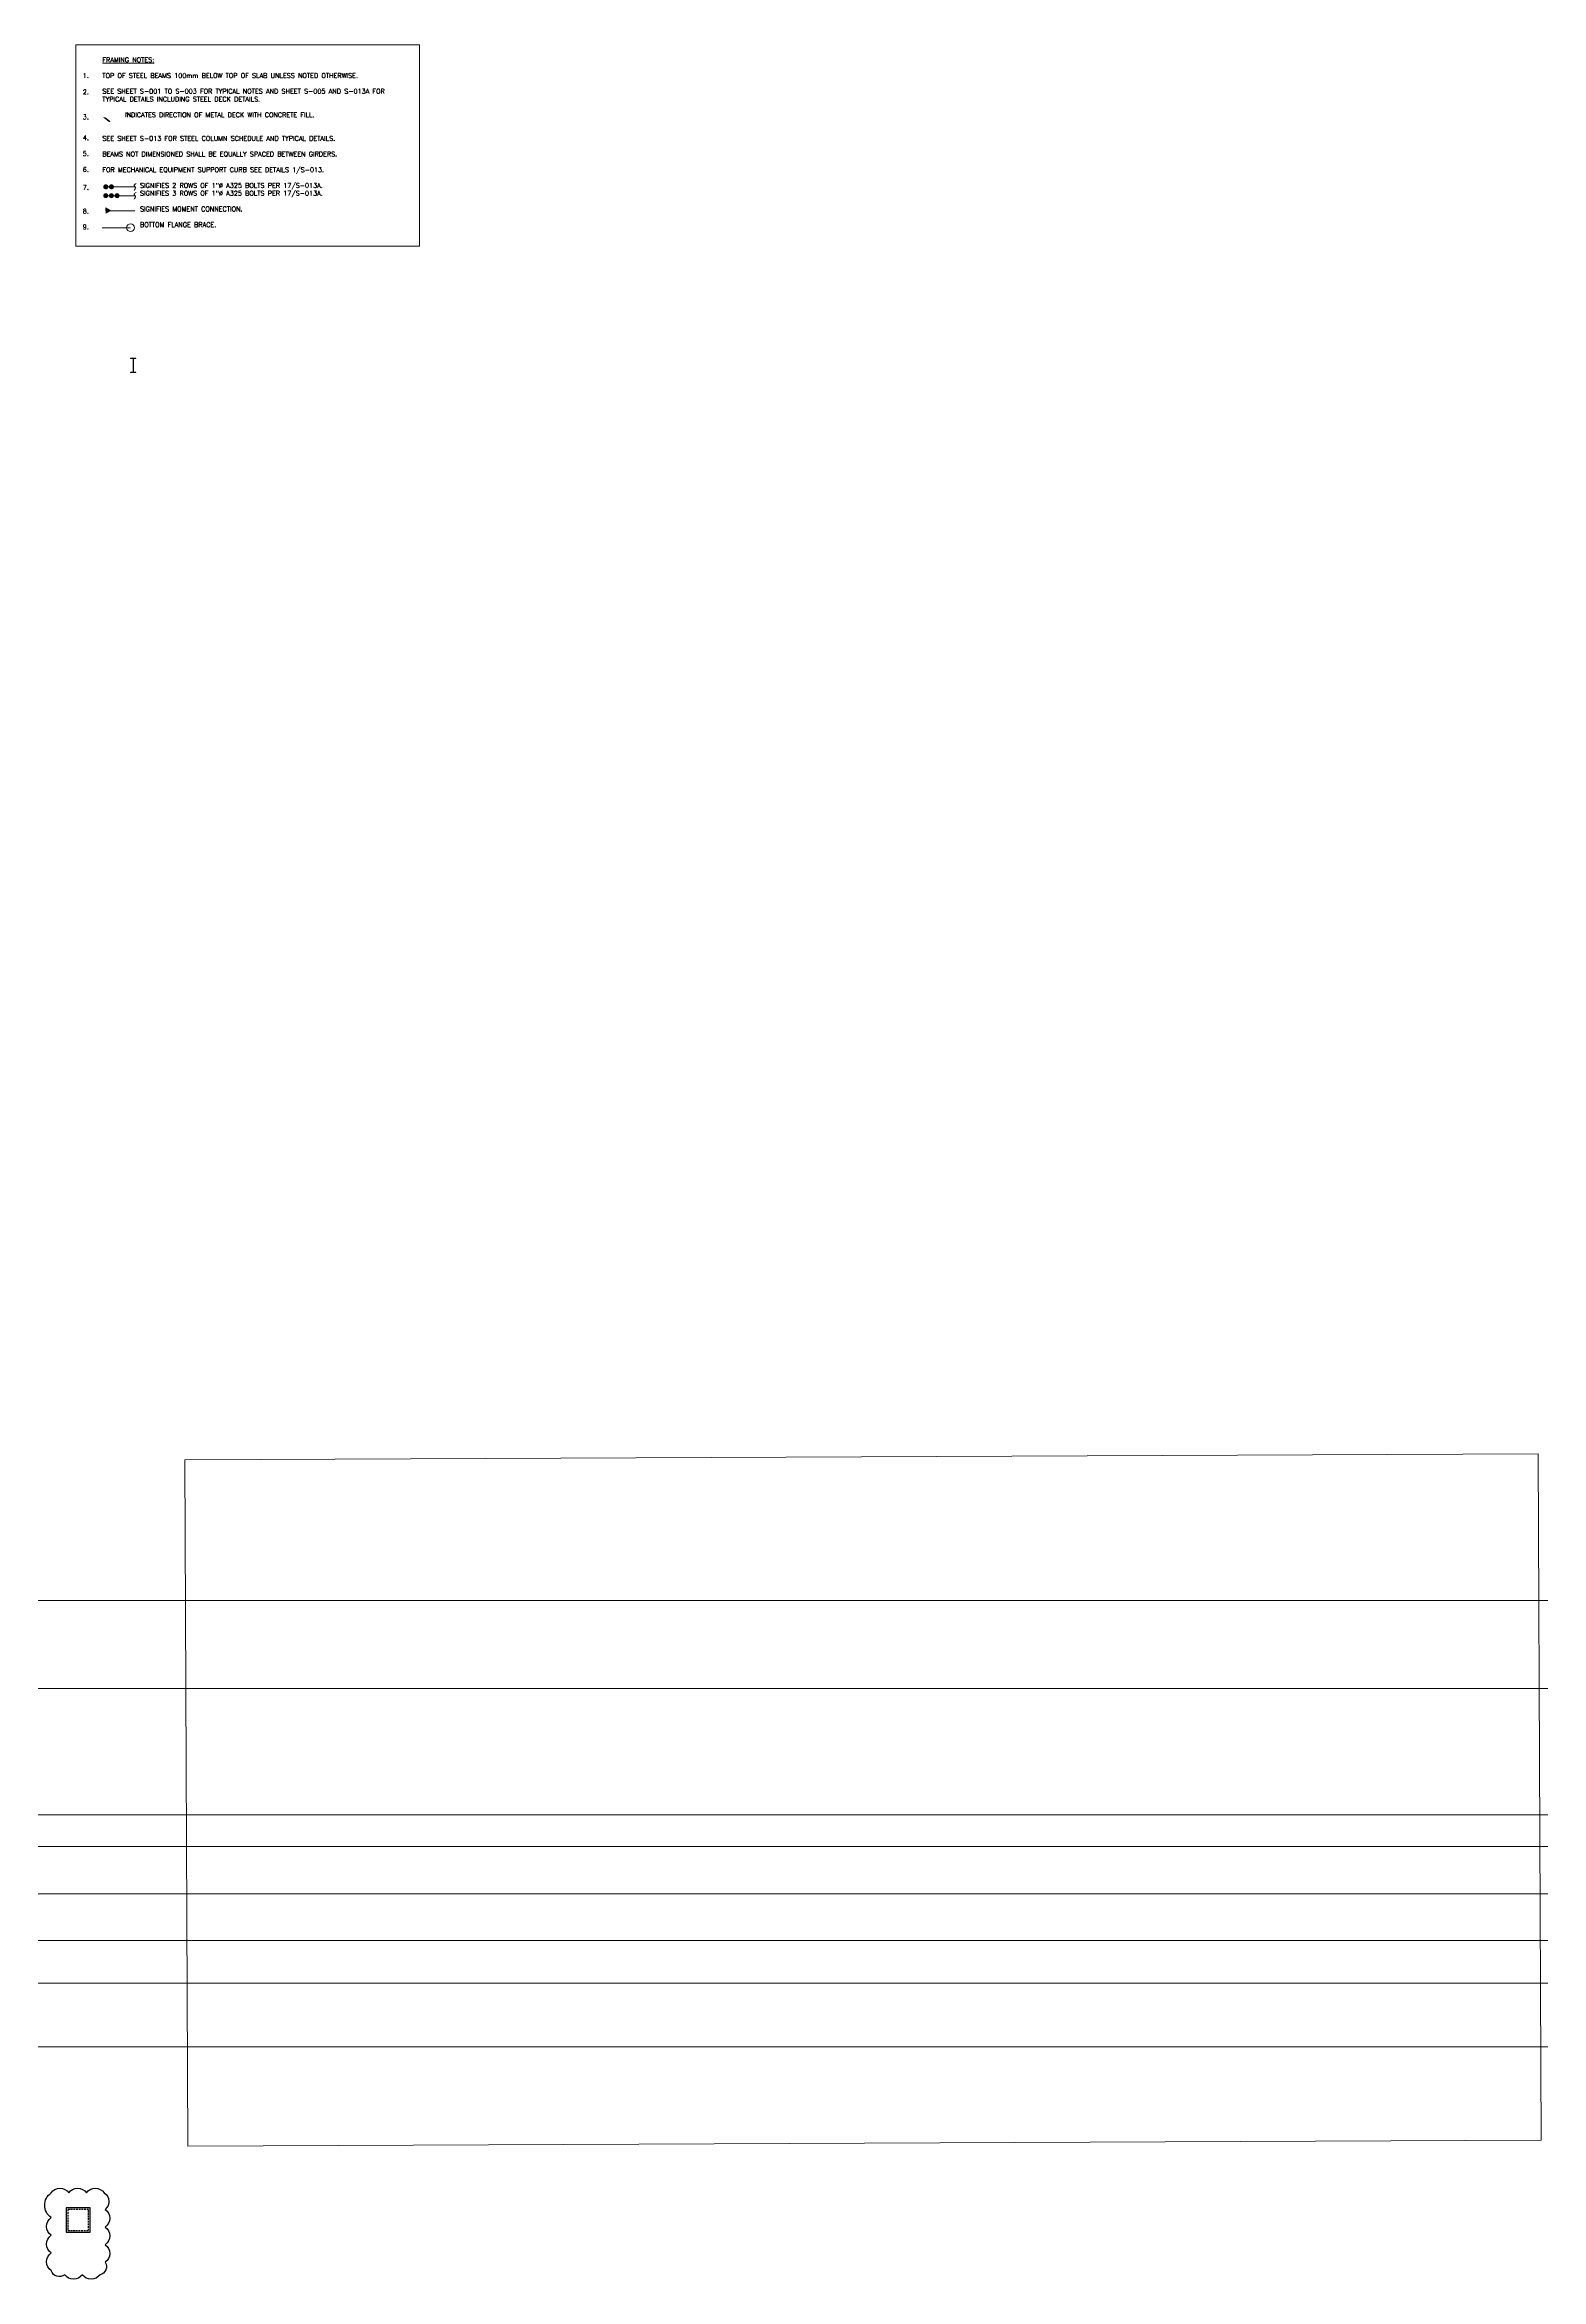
# Model space of a CAD drawing. Header units: millimetres. Extents: x 374056 to 882622, y 26363 to 140094.
# Drawn here: x 819033 to 882622, y 45158 to 140094 of the extents above; entities that cross this region are included whole.
import ezdxf
from ezdxf.enums import TextEntityAlignment as Align

# ---------------------------------------------------------------- set-up
doc = ezdxf.new("R2010")
doc.units = ezdxf.units.MM
doc.header["$MEASUREMENT"] = 0
doc.linetypes.add('HIDDEN', pattern=[0.375, 0.25, -0.125])
doc.layers.get('0').update_dxf_attribs({"lineweight": 9})
for name, color, linetype, lineweight in [('PEDESTAL CONCRETE', 20, 'Continuous', 25), ('REVCLOUD', 6, 'Continuous', 25), ('S-Anno-Text', 52, 'Continuous', 9), ('S-COLS', 2, 'Continuous', 9)]:
    doc.layers.add(name, color=color, linetype=linetype, lineweight=lineweight)
doc.styles.add('ROMANS1', font='ROMANS.shx', dxfattribs={"height": 0.09375})
picture_1 = doc.add_image_def('image1.jpg', size_in_pixel=(1272, 645))

msp = doc.modelspace()

# ---------------------------------------------------------------- hatches: boundary and pattern name
at = {"layer": 'S-Anno-Text'}
h = msp.add_hatch(color=1, dxfattribs=at)
h.paths.add_polyline_path([(821627.8506, 133161.02071), (821627.8506, 133036.8166), (821852.46685, 133036.8166)])
h.paths.add_polyline_path([(821627.8506, 132912.61248), (821852.46685, 133036.8166), (821627.8506, 133036.8166)])

# ---------------------------------------------------------------- linework, layer by layer
at = {"color": 1, "ltscale": 0.05}
for p in [(829483.82352, 74001.669), (717385.08885, 63540.23398, 0), (757167.52904, 61540.23398, -0.00003), (757317.52904, 57740.13058, -0.00003), (717018.16428, 55040.23398, 0)]:
    msp.add_xline(p, (1, 0), dxfattribs=at)
at = {"color": 2, "ltscale": 0.05}
for p in [(870391.28772, 70259.96912), (870287.20036, 64893.50156), (870279.71972, 59555.60111)]:
    msp.add_xline(p, (1, 0), dxfattribs=at)
at = {"layer": 'PEDESTAL CONCRETE', "ltscale": 0.05, "elevation": -0.00001}
msp.add_lwpolyline([(819951.01504, 47158.22557), (820966.01504, 47158.22557), (820966.01504, 48198.22557), (819951.01504, 48198.22557)], close=True, dxfattribs=at)
at = {"layer": 'PEDESTAL CONCRETE', "linetype": 'HIDDEN', "ltscale": 300, "elevation": -0.00001}
msp.add_lwpolyline([(820021.01504, 47228.22557), (820896.01504, 47228.22557), (820896.01504, 48128.22557), (820021.01504, 48128.22557)], close=True, dxfattribs=at)
at = {"layer": 'REVCLOUD', "ltscale": 0.05, "elevation": -0.00001}
msp.add_lwpolyline([(819306.51619, 48829.47344, -0.52056705), (820056.51619, 48829.47344, -0.52056705), (820806.51619, 48829.47344, -0.52056705), (821556.51619, 48829.47344, -0.52056705), (821606.51619, 48129.47344, -0.52056705), (821606.51619, 47379.47344, -0.52056705), (821606.51619, 46629.47344, -0.52056705), (821606.51619, 45879.47344, -0.52056705), (821382.84942, 45353.1402, -0.52056705), (820632.84942, 45353.1402, -0.52056705), (819882.84942, 45353.1402, -0.52056705), (819306.51619, 45526.80697, -0.52056705), (819306.51619, 46276.80697, -0.52056705), (819306.51619, 47026.80697, -0.52056705), (819306.51619, 47776.80697, -0.52056705)], format="xyb", close=True, dxfattribs=at)
at = {"layer": 'S-Anno-Text', "color": 1}
for p, q in [((822866.04569, 134056.22477, 0), (821627.8506, 134056.22477, 0)), ((822866.04569, 133679.60152, 0), (821627.8506, 133679.60152, 0)), ((821627.8506, 133036.8166, 0), (821627.8506, 133161.02071, 0)), ((821627.8506, 133161.02071, 0), (821852.46685, 133036.8166, 0)), ((822866.04569, 133036.8166, 0), (821627.8506, 133036.8166, 0)), ((821476.40909, 132319.64286, 0), (822679.2686, 132319.64286, 0))]:
    msp.add_line(p, q, dxfattribs=at)
at = {"layer": 'S-Anno-Text', "elevation": 0}
msp.add_lwpolyline([(820357.88558, 140093.64876), (834954.89052, 140093.64876), (834954.89052, 131539.76841), (820357.88558, 131539.76841)], close=True, dxfattribs=at)
at = {"layer": 'S-Anno-Text', "color": 2, "elevation": 0}
msp.add_lwpolyline([(822513.21848, 137205.60371, 66.6656, 66.6656, 0), (822764.41215, 137012.24714, 0, 0, 0), (821555.51541, 137012.24714, 66.6656, 66.6656, 0), (821806.70908, 136818.89057, 66.6656, 66.6656, 0)], format="xyseb", dxfattribs=at)
at = {"layer": 'S-Anno-Text', "color": 1, "const_width": 106.66667, "elevation": 0}
for points in [[(821574.51727, 134056.22477, 1), (821681.18394, 134056.22477, 1)], [(821815.6735, 134056.22477, 1), (821922.34017, 134056.22477, 1)], [(821574.51727, 133679.60152, 1), (821681.18394, 133679.60152, 1)], [(821815.6735, 133679.60152, 1), (821922.34017, 133679.60152, 1)], [(822056.82974, 133679.60152, 1), (822163.4964, 133679.60152, 1)]]:
    msp.add_lwpolyline(points, format="xyb", close=True, dxfattribs=at)
at = {"layer": 'S-Anno-Text', "color": 1}
msp.add_circle((822679.2686, 132319.64286, 0), 164.69086, dxfattribs=at)
for points in [[(822913.18221, 134194.38167, 0), (822833.45664, 134112.17635, 0), (822884.50657, 134023.75529, 0), (822829.20224, 133903.50141, 0)], [(822913.18221, 133817.75841, 0), (822833.45664, 133735.5531, 0), (822884.50657, 133647.13204, 0), (822829.20224, 133526.87815, 0)]]:
    msp.add_spline(points, degree=3, dxfattribs=at)
at = {"layer": 'S-COLS', "ltscale": 0.05, "elevation": 0.00002}
msp.add_lwpolyline([(822797.53125, 126165.73849), (822683.35825, 126165.73849), (822683.35825, 126183.01049), (822772.70275, 126183.01049, 0.4142135624), (822791.94325, 126202.25099), (822791.94325, 126736.79399, 0.4142135624), (822772.70275, 126756.03449), (822683.35825, 126756.03449), (822683.35825, 126773.30649), (822911.70425, 126773.30649), (822911.70425, 126756.03449), (822822.35975, 126756.03449, 0.4142135624), (822803.11925, 126736.79399), (822803.11925, 126202.25099, 0.4142135624), (822822.35975, 126183.01049), (822911.70425, 126183.01049), (822911.70425, 126165.73849), (822797.53125, 126165.73849)], format="xyb", dxfattribs=at)

# ---------------------------------------------------------------- texts
at = {"layer": 'S-Anno-Text', "style": 'ROMANS1'}
for s, p in [('1.', (820907.44172, 138883.26055, 0)), ('2.', (820907.44172, 138185.24377, 0)), ('3.', (820907.44172, 137122.53839, 0)), ('4.', (820907.44172, 136242.43667, 0)), ('5.', (820907.44172, 135566.35762, 0)), ('6.', (820907.44172, 134894.20158, 0)), ('7.', (820907.44172, 134129.87193, 0)), ('8.', (820907.44172, 133121.85968, 0)), ('9.', (820907.44172, 132449.85151, 0))]:
    msp.add_text(s, height=200, dxfattribs=at).set_placement(p, align=Align.TOP_RIGHT)
at = {"layer": 'S-Anno-Text', "insert": (821483.47191, 139548.16694, 0), "char_height": 200, "width": 13433.3333333, "attachment_point": 1, "style": 'ROMANS1'}
msp.add_mtext('\\A1;{\\L\\C1;FRAMING NOTES:\\l \\P\\P}TOP OF STEEL BEAMS 100mm BELOW TOP OF SLAB UNLESS NOTED OTHERWISE.\\P\\PSEE SHEET S-001 TO S-003 FOR TYPICAL NOTES AND SHEET S-005 AND S-013A FOR TYPICAL DETAILS INCLUDING STEEL DECK DETAILS. \\P\\P       INDICATES DIRECTION OF METAL DECK WITH CONCRETE FILL.\\P\\P\\PSEE SHEET S-013 FOR STEEL COLUMN SCHEDULE AND TYPICAL DETAILS. \\P\\PBEAMS NOT DIMENSIONED SHALL BE EQUALLY SPACED BETWEEN GIRDERS. \\P\\PFOR MECHANICAL EQUIPMENT SUPPORT CURB SEE DETAILS 1/S-013.\\P\\P^I^ISIGNIFIES 2 ROWS OF 1"%%C A325 BOLTS PER 17/S-013A.\\P^I^ISIGNIFIES 3 ROWS OF 1"%%C A325 BOLTS PER 17/S-013A.\\P\\P^I^ISIGNIFIES MOMENT CONNECTION.\\P\\P^I^IBOTTOM FLANGE BRACE.', dxfattribs=at)

# ---------------------------------------------------------------- pictures from other files: only their frames are drawn
at = {"ltscale": 0.05}
image = msp.add_image(picture_1, insert=(825109.05957, 50815.60036, 0), size_in_units=(57513.71557, 29163.79445), rotation=0.2505491414, dxfattribs=at)
image.dxf.flags = 7

doc.saveas('drawing.dxf')
